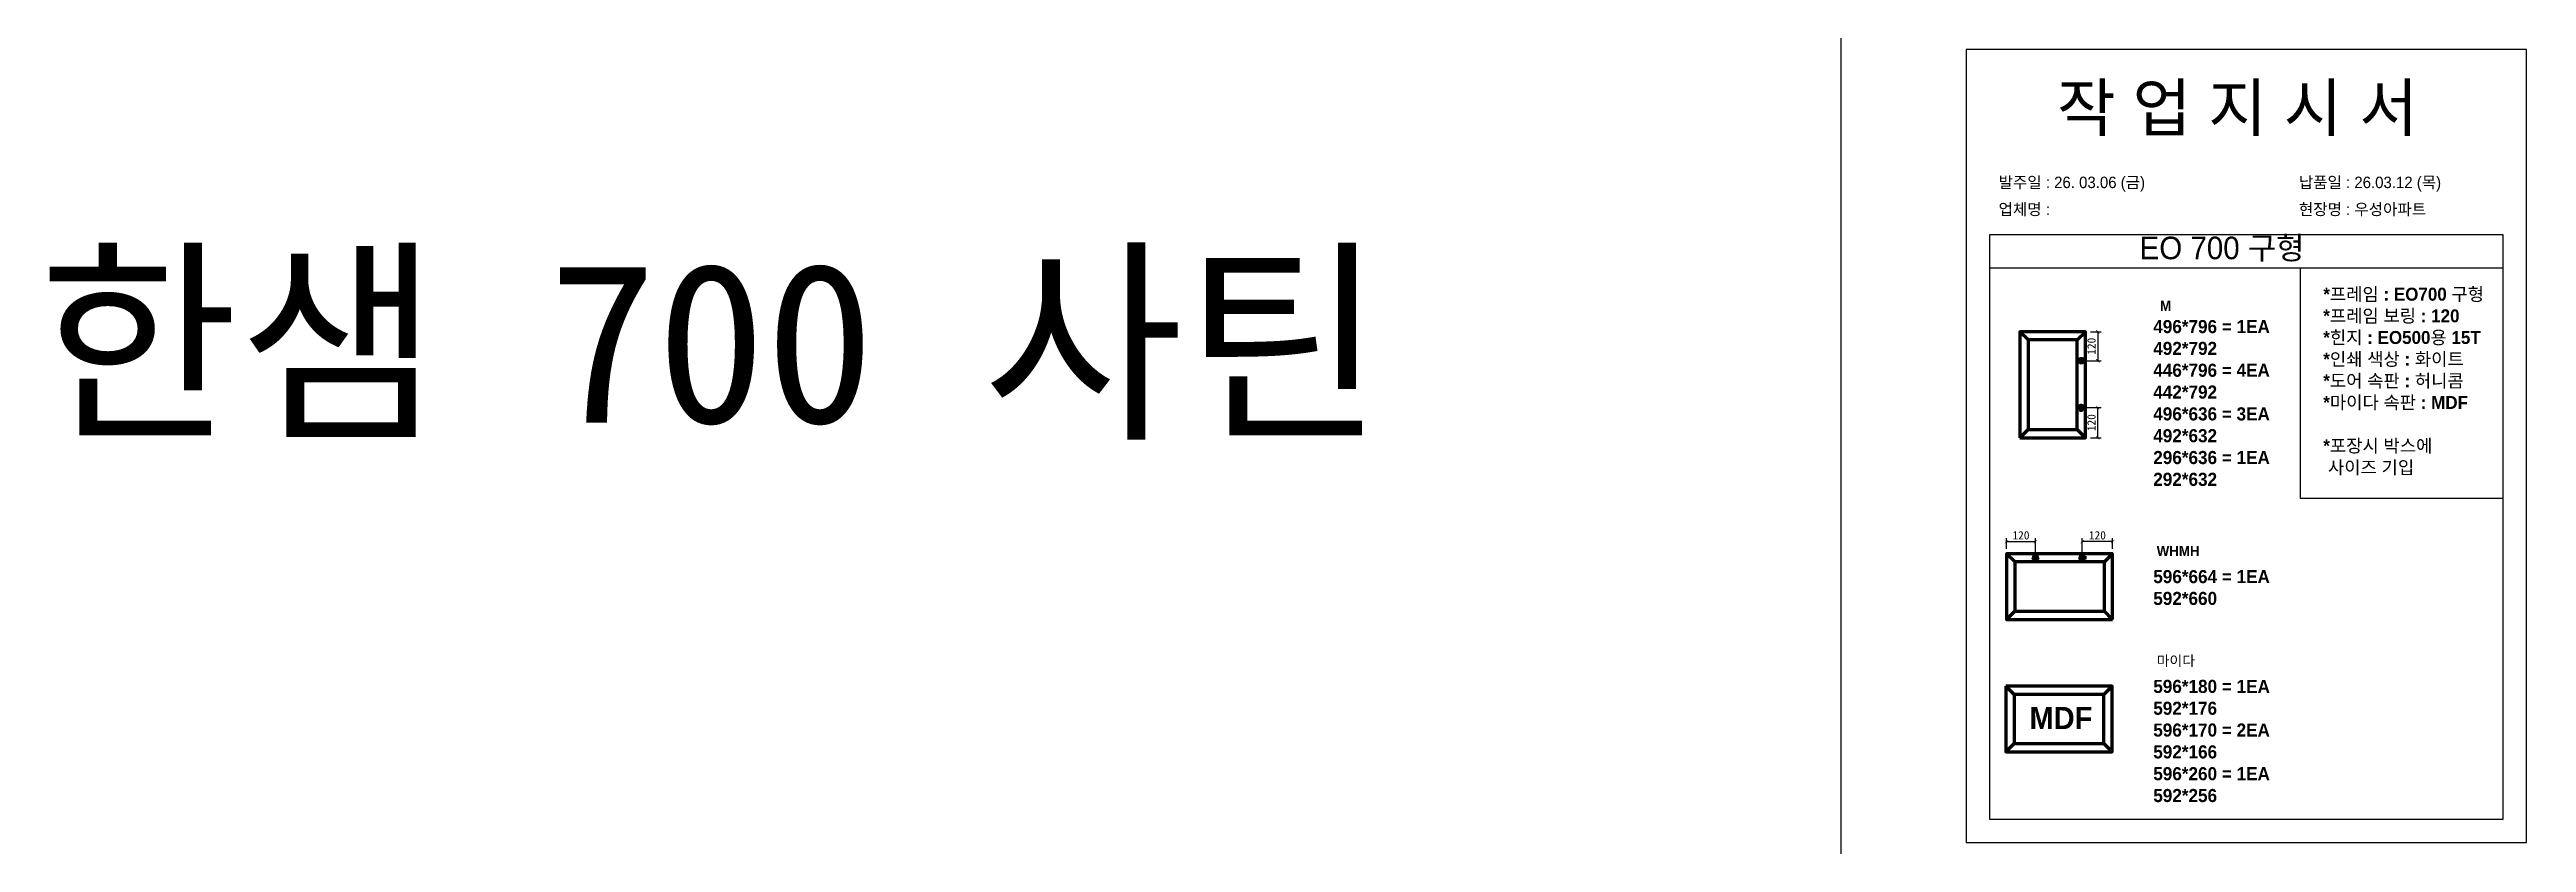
# Model space of a CAD drawing. Header units: millimetres. Extents: x -44117 to 256353, y -2095463 to 65325.
# Drawn here: x 104930 to 112354, y -766359 to -763983 of the extents above; entities that cross this region are included whole.
import ezdxf

# ---------------------------------------------------------------- set-up
doc = ezdxf.new("R2010")
doc.units = ezdxf.units.MM
doc.header["$LTSCALE"] = 10
doc.layers.add('Layer1', color=7, linetype='Continuous', lineweight=70)
doc.styles.add('MtX_Gulim', font='')
doc.styles.get('MtX_Gulim').set_extended_font_data('Gulim', bold=True)
doc.dimstyles.new('ISO-25', dxfattribs={"dimtxt": 2.5, "dimasz": 2.5, "dimexe": 1, "dimexo": 1, "dimtad": 1, "dimtxsty": 'Standard', "dimblk": 'ARCHTICK', "dimcen": 2.5, "dimadec": 0, "dimazin": 0, "dimtfac": 1, "dimtmove": 0, "dimatfit": 3, "dimfxl": 0, "dimarcsym": 0})

msp = doc.modelspace()

# ---------------------------------------------------------------- texts
at = {"linetype": 'Continuous', "style": 'MtX_Gulim'}
for s, height, p in [('M', 30.55563, (111256.01831, -764766.28747)), ('WHMH', 30.555632, (111245.99641, -765500.79158)), ('마이다', 30.555632, (111245.99641, -765829.82573))]:
    msp.add_text(s, height=height, dxfattribs=at).set_placement(p)
at = {"attachment_point": 1}
for s, width, gutter_width, heights, insert, char_height in [('{\\fGulim|b0|i0|c129|p50;작 업 지 시 서}', 3307.3198183, 12.5, [-155.84554], (110947.23734, -764087.09083), 140), ('\\pt11;{\\fGulim|b0|i0|c129|p50;발주일 : 26. 03.06 (금)}', 3307.3198183, 12.5, [34.50412], (110772.02799, -764363.81125), 34.3), ('{\\fGulim|b0|i0|c129|p50;납품일 : 26.03.12 (목)}', 3307.3198183, 12.5, [35.09023], (111672.00597, -764363.81125), 34.3), ('{\\fGulim|b0|i0|c129|p50;업체명 : }', 3307.3198183, 12.5, [36.11279], (110772.02799, -764444.46743), 34.3), ('{\\fGulim|b0|i0|c129|p50;현장명 : 우성아파트}', 3307.3198183, 12.5, [38.2735], (111672.00597, -764444.46743), 34.3), ('{\\f굴림|b0|i0|c129|p50;한샘} 700 {\\f굴림|b0|i0|c129|p50;사틴}', 5072.1082947, 2395.6482, [-533.35869], (104895.62473, -764622.1204), 479.1296392), ('{\\fGulim|b0|i0|c129|p50;EO 700 구형}', 1597.0710432, 6.03612, [-75.43626], (111194.78675, -764543.62675), 67.6045736), ('{\\f굴림|b1|i0|c129|p50;*프레임 : EO700 구형\\P*프레임 보링 : 120\\P*힌지 : EO500용 15T\\P*인쇄 색상 : 화이트^J*도어 속판 : 허니콤^J*마이다 속판 : MDF\\P\\P*포장시 박스에 \\P 사이즈 기입}', 11769.5052121, 151.36626, [-574.93438], (111745.35653, -764696.54755), 38.9227538), ('{\\f굴림|b1|i0|c129|p50;496*796 = 1EA\\P\\C1;492*792\\P\\C256;446*796 = 4EA\\P\\C1;442*792\\P\\C256;496*636 = 3EA\\P\\C1;492*632\\P\\C256;296*636 = 1EA\\P\\C1;292*632}', 11862.5631537, 152.56307, [758.13502], (111235.76913, -764793.45034), 39.2305043), ('{\\f굴림|b1|i0|c129|p50;596*664 = 1EA\\P\\C1;592*660}', 11862.5631537, 152.56307, [758.13502], (111235.76913, -765542.69678), 39.2305043), ('{\\f굴림|b1|i0|c129|p50;596*180 = 1EA\\P\\C1;592*176\\P\\C256;596*170 = 2EA\\P\\C1;592*166\\P\\C256;596*260 = 1EA\\P\\C1;592*256}', 11862.5631537, 152.56307, [758.13502], (111235.76913, -765871.73093), 39.2305043), ('{\\f굴림|b1|i0|c129|p50;MDF}', 20121.9934247, 258.78666, [-68.3056], (110864.77922, -765952.76651), 66.5451421)]:
    msp.add_mtext_dynamic_manual_height_columns(s, width=width, gutter_width=gutter_width, heights=heights, dxfattribs=dict(at, insert=insert, char_height=char_height))

# ---------------------------------------------------------------- blocks, each defined once
blk = doc.blocks.new('_ArchTick')
at = {"color": 0, "linetype": 'ByBlock', "const_width": 0.15}
blk.add_lwpolyline([(-0.5, -0.5), (0.5, 0.5)], dxfattribs=at)
blk = doc.blocks.new('*D5048')
at = {"color": 0, "lineweight": -2}
for p, q in [((111047.6, -764828.5), (111079.2, -764828.5)), ((111069.2, -764828.5), (111069.2, -764915.4)), ((111035.1, -764915.4), (111079.2, -764915.4))]:
    blk.add_line(p, q, dxfattribs=at)
at = {"layer": 'Defpoints', "color": 0}
for p in [(111032.6, -764828.5), (111020.1, -764915.4), (111069.2, -764915.4)]:
    blk.add_point(p, dxfattribs=at)
at = {"color": 0, "lineweight": -2, "xscale": 10, "yscale": 10, "zscale": 10}
for p, rotation in [((111069.2, -764828.5), 90), ((111069.2, -764915.4), 270)]:
    blk.add_blockref('_ArchTick', p, dxfattribs=dict(at, rotation=rotation))
at = {"color": 0, "insert": (111050.5, -764872), "char_height": 25, "attachment_point": 5, "rotation": 90}
blk.add_mtext('120', dxfattribs=at)
blk = doc.blocks.new('*D5049')
at = {"color": 0, "lineweight": -2}
for p, q in [((111035.1, -765055.4), (111079.2, -765055.4)), ((111069.2, -765146.5), (111069.2, -765055.4)), ((111047.6, -765146.5), (111079.2, -765146.5))]:
    blk.add_line(p, q, dxfattribs=at)
at = {"layer": 'Defpoints', "color": 0}
for p in [(111020.1, -765055.4), (111069.2, -765055.4), (111032.6, -765146.5)]:
    blk.add_point(p, dxfattribs=at)
at = {"color": 0, "lineweight": -2, "xscale": 10, "yscale": 10, "zscale": 10}
for p, rotation in [((111069.2, -765055.4), 90), ((111069.2, -765146.5), 270)]:
    blk.add_blockref('_ArchTick', p, dxfattribs=dict(at, rotation=rotation))
at = {"color": 0, "insert": (111050.5, -765101), "char_height": 25, "attachment_point": 5, "rotation": 90}
blk.add_mtext('120', dxfattribs=at)
blk = doc.blocks.new('*D5050')
at = {"color": 0, "lineweight": -2}
for p, q in [((110795.8, -765478.9), (110795.8, -765447.3)), ((110795.8, -765457.3), (110882.6, -765457.3)), ((110882.6, -765491.5), (110882.6, -765447.3))]:
    blk.add_line(p, q, dxfattribs=at)
at = {"layer": 'Defpoints', "color": 0}
for p in [(110795.8, -765493.9), (110882.6, -765457.3), (110882.6, -765506.5)]:
    blk.add_point(p, dxfattribs=at)
at = {"color": 0, "lineweight": -2, "xscale": 10, "yscale": 10, "zscale": 10, "rotation": 180}
blk.add_blockref('_ArchTick', (110795.8, -765457.3), dxfattribs=at)
at = {"color": 0, "lineweight": -2, "xscale": 10, "yscale": 10, "zscale": 10}
blk.add_blockref('_ArchTick', (110882.6, -765457.3), dxfattribs=at)
at = {"color": 0, "insert": (110839.2, -765438.6), "char_height": 25, "attachment_point": 5}
blk.add_mtext('120', dxfattribs=at)
blk = doc.blocks.new('*D5051')
at = {"color": 0, "lineweight": -2}
for p, q in [((111022.6, -765491.5), (111022.6, -765447.3)), ((111113.8, -765457.3), (111022.6, -765457.3)), ((111113.8, -765478.9), (111113.8, -765447.3))]:
    blk.add_line(p, q, dxfattribs=at)
at = {"layer": 'Defpoints', "color": 0}
for p in [(111022.6, -765457.3), (111113.8, -765493.9), (111022.6, -765506.5)]:
    blk.add_point(p, dxfattribs=at)
at = {"color": 0, "lineweight": -2, "xscale": 10, "yscale": 10, "zscale": 10, "rotation": 180}
blk.add_blockref('_ArchTick', (111022.6, -765457.3), dxfattribs=at)
at = {"color": 0, "lineweight": -2, "xscale": 10, "yscale": 10, "zscale": 10}
blk.add_blockref('_ArchTick', (111113.8, -765457.3), dxfattribs=at)
at = {"color": 0, "insert": (111068.2, -765438.6), "char_height": 25, "attachment_point": 5}
blk.add_mtext('120', dxfattribs=at)

# ---------------------------------------------------------------- dimensions: what is measured, and where the dimension line sits
for base, p1, p2, angle, picture, middle in [((111069.24092, -764915.35664), (111032.59861, -764828.54787), (111020.06067, -764915.35664), 90, '*D5048', (111050.49092, -764871.95225)), ((111069.24092, -765055.41377), (111032.59861, -765146.51937), (111020.06067, -765055.41377), 270, '*D5049', (111050.49092, -765100.96657)), ((110882.58983, -765457.30512), (110795.78106, -765493.94743), (110882.58983, -765506.48537), 180, '*D5050', (110839.18544, -765438.55512))]:
    dim = msp.add_linear_dim(base=base, p1=p1, p2=p2, angle=angle, text='120', dimstyle='ISO-25', override={"dimscale": 10, "dimasz": 1, "dimexo": 1.5, "dimtxsty": 'Standard'})
    dim.commit()
    dim.dimension.update_dxf_attribs({"geometry": picture, "text_midpoint": middle})
dim = msp.add_linear_dim(base=(111022.64696, -765457.30512), p1=(111113.75256, -765493.94743), p2=(111022.64696, -765506.48537), text='120', dimstyle='ISO-25', override={"dimscale": 10, "dimasz": 1, "dimexo": 1.5, "dimtxsty": 'Standard'})
dim.commit()
dim.dimension.update_dxf_attribs({"geometry": '*D5051', "text_midpoint": (111068.19976, -765438.55512)})

# ---------------------------------------------------------------- linework, layer by layer
for p, q in [((112284.43074, -764538.09804), (110744.43074, -764538.09804)), ((112284.43074, -764638.09804), (110744.43074, -764638.09804))]:
    msp.add_line(p, q)
at = {"color": 1}
for p in [(110300.49669, 21924.9366), (110300.49669, 14161.07811), (110300.49669, 18584.38997), (110300.49669, 10820.53148), (110300.49669, 18627.87121), (110300.49669, 10864.01272), (110300.49669, 15287.32457), (110300.49669, 7523.46608), (110300.49669, 3746.75115), (110300.49669, 21924.9366), (110300.49669, 14161.07811), (110300.49669, 18584.38997), (110300.49669, 10820.53148), (110300.49669, 18627.87121), (110300.49669, 10864.01272), (110300.49669, 15287.32457), (110300.49669, 7523.46608), (110300.49669, 3746.75115), (110300.49669, 21924.9366), (110300.49669, 14161.07811), (110300.49669, 18584.38997), (110300.49669, 10820.53148), (110300.49669, 18627.87121), (110300.49669, 10864.01272), (110300.49669, 15287.32457), (110300.49669, 7523.46608), (110300.49669, 3746.75115), (110300.49669, 21924.9366), (110300.49669, 14161.07811), (110300.49669, 18584.38997), (110300.49669, 10820.53148), (110300.49669, 18627.87121), (110300.49669, 10864.01272), (110300.49669, 15287.32457), (110300.49669, 7523.46608), (110300.49669, 3746.75115), (110300.49669, 21924.9366), (110300.49669, 14161.07811), (110300.49669, 18584.38997), (110300.49669, 10820.53148), (110300.49669, 18627.87121), (110300.49669, 10864.01272), (110300.49669, 15287.32457), (110300.49669, 7523.46608), (110300.49669, 3746.75115), (110300.49669, 21924.9366), (110300.49669, 14161.07811), (110300.49669, 18584.38997), (110300.49669, 10820.53148), (110300.49669, 18627.87121), (110300.49669, 10864.01272), (110300.49669, 15287.32457), (110300.49669, 7523.46608), (110300.49669, 3746.75115), (110300.49669, 21924.9366), (110300.49669, 14161.07811), (110300.49669, 18584.38997), (110300.49669, 10820.53148), (110300.49669, 18627.87121), (110300.49669, 10864.01272), (110300.49669, 15287.32457), (110300.49669, 7523.46608), (110300.49669, 3746.75115), (110300.49669, 21924.9366), (110300.49669, 14161.07811), (110300.49669, 18584.38997), (110300.49669, 10820.53148), (110300.49669, 18627.87121), (110300.49669, 10864.01272), (110300.49669, 15287.32457), (110300.49669, 7523.46608), (110300.49669, 3746.75115), (110300.49669, 21924.9366), (110300.49669, 14161.07811), (110300.49669, 18584.38997), (110300.49669, 10820.53148), (110300.49669, 18627.87121), (110300.49669, 10864.01272), (110300.49669, 15287.32457), (110300.49669, 7523.46608), (110300.49669, 3746.75115), (110300.49669, 21924.9366), (110300.49669, 14161.07811), (110300.49669, 18584.38997), (110300.49669, 10820.53148), (110300.49669, 18627.87121), (110300.49669, 10864.01272), (110300.49669, 15287.32457), (110300.49669, 7523.46608), (110300.49669, 3746.75115), (110300.49669, 12702.87182), (110300.49669, 4939.01333), (110300.49669, 9362.32519), (110300.49669, 1598.4667), (110300.49669, 9405.80642), (110300.49669, 1641.94794), (110300.49669, 6065.25979), (110300.49669, -1698.5987), (110300.49669, -5475.31363), (110300.49669, 12702.87182), (110300.49669, 4939.01333), (110300.49669, 9362.32519), (110300.49669, 1598.4667), (110300.49669, 9405.80642), (110300.49669, 1641.94794), (110300.49669, 6065.25979), (110300.49669, -1698.5987), (110300.49669, -5475.31363), (110300.49669, 12702.87182), (110300.49669, 4939.01333), (110300.49669, 9362.32519), (110300.49669, 1598.4667), (110300.49669, 9405.80642), (110300.49669, 1641.94794), (110300.49669, 6065.25979), (110300.49669, -1698.5987), (110300.49669, -5475.31363), (110300.49669, 12702.87182), (110300.49669, 4939.01333), (110300.49669, 9362.32519), (110300.49669, 1598.4667), (110300.49669, 9405.80642), (110300.49669, 1641.94794), (110300.49669, 6065.25979), (110300.49669, -1698.5987), (110300.49669, -5475.31363), (110300.49669, 12702.87182), (110300.49669, 4939.01333), (110300.49669, 9362.32519), (110300.49669, 1598.4667), (110300.49669, 9405.80642), (110300.49669, 1641.94794), (110300.49669, 6065.25979), (110300.49669, -1698.5987), (110300.49669, -5475.31363)]:
    msp.add_xline(p, (0, 1), dxfattribs=at)
at = {"color": 2}
msp.add_lwpolyline([(110674.43074, -766358.92832), (112354.43074, -766358.92832), (112354.43074, -763982.92832), (110674.43074, -763982.92832)], close=True, dxfattribs=at)
msp.add_lwpolyline([(110744.43074, -764538.09804), (110744.43074, -766288.92832), (112284.43074, -766288.92832), (112284.43074, -764538.09804)])
msp.add_lwpolyline([(112284.43074, -764638.09804), (111676.11937, -764638.09804), (111676.11937, -765327.35151), (112284.43074, -765327.35151)], close=True)
at = {"layer": 'Layer1'}
for p, q in [((110860.74827, -764853.09792), (110836.19822, -764828.54787)), ((111008.04856, -764853.09792), (111032.59861, -764828.54787)), ((111020.06067, -764905.15213), (111020.06067, -764925.56114)), ((111020.06067, -765068.09227), (111020.06067, -765045.20927)), ((110836.19822, -765146.51937), (110860.74827, -765121.96933)), ((111032.59861, -765146.51937), (111008.04856, -765121.96933)), ((111008.04856, -765121.96933), (111032.59861, -765146.51937)), ((110820.33111, -765518.49748), (110795.78106, -765493.94743)), ((111113.75256, -765493.94743), (111089.20252, -765518.49748)), ((111089.20252, -765518.49748), (111113.75256, -765493.94743)), ((110872.38532, -765506.48537), (110892.79433, -765506.48537)), ((111035.32546, -765506.48537), (111012.44246, -765506.48537)), ((110820.33111, -765665.79777), (110795.78106, -765690.34782)), ((111113.75256, -765690.34782), (111089.20252, -765665.79777)), ((110794.26853, -765890.55603), (110818.81858, -765915.10607)), ((111087.68998, -765915.10607), (111112.24003, -765890.55603)), ((110794.26853, -766086.95641), (110818.81858, -766062.40637)), ((110818.81858, -766062.40637), (110794.26853, -766086.95641)), ((111087.68998, -766062.40637), (111112.24003, -766086.95641))]:
    msp.add_line(p, q, dxfattribs=at)
for points in [[(110836.19822, -765146.51937), (111032.59861, -765146.51937), (111032.59861, -764828.54787), (110836.19822, -764828.54787)], [(110860.74827, -765121.96933), (111008.04856, -765121.96933), (111008.04856, -764853.09792), (110860.74827, -764853.09792)], [(111030.26517, -764915.35664), (111009.85616, -764915.35664)], [(111030.26517, -765055.41377), (111009.85616, -765055.41377)], [(111113.75256, -765690.34782), (111113.75256, -765493.94743), (110795.78106, -765493.94743), (110795.78106, -765690.34782)], [(110882.58983, -765496.28086), (110882.58983, -765516.68987)], [(111022.64696, -765496.28086), (111022.64696, -765516.68987)], [(111089.20252, -765665.79777), (111089.20252, -765518.49748), (110820.33111, -765518.49748), (110820.33111, -765665.79777)], [(110794.26853, -765890.55603), (110794.26853, -766086.95641), (111112.24003, -766086.95641), (111112.24003, -765890.55603)], [(110818.81858, -765915.10607), (110818.81858, -766062.40637), (111087.68998, -766062.40637), (111087.68998, -765915.10607)]]:
    msp.add_lwpolyline(points, close=True, dxfattribs=at)
for centre in [(111020.06067, -764915.35664), (111020.06067, -765055.41377), (110882.58983, -765506.48537), (111022.64696, -765506.48537)]:
    msp.add_circle(centre, 6.803, dxfattribs=at)

msp.set_redraw_order([(e.dxf.handle, doc.entitydb.next_handle()) for e in msp.query("TEXT MTEXT ATTDEF DIMENSION ARC_DIMENSION")])  # texts and dimensions are drawn at this point

doc.saveas('drawing.dxf')
